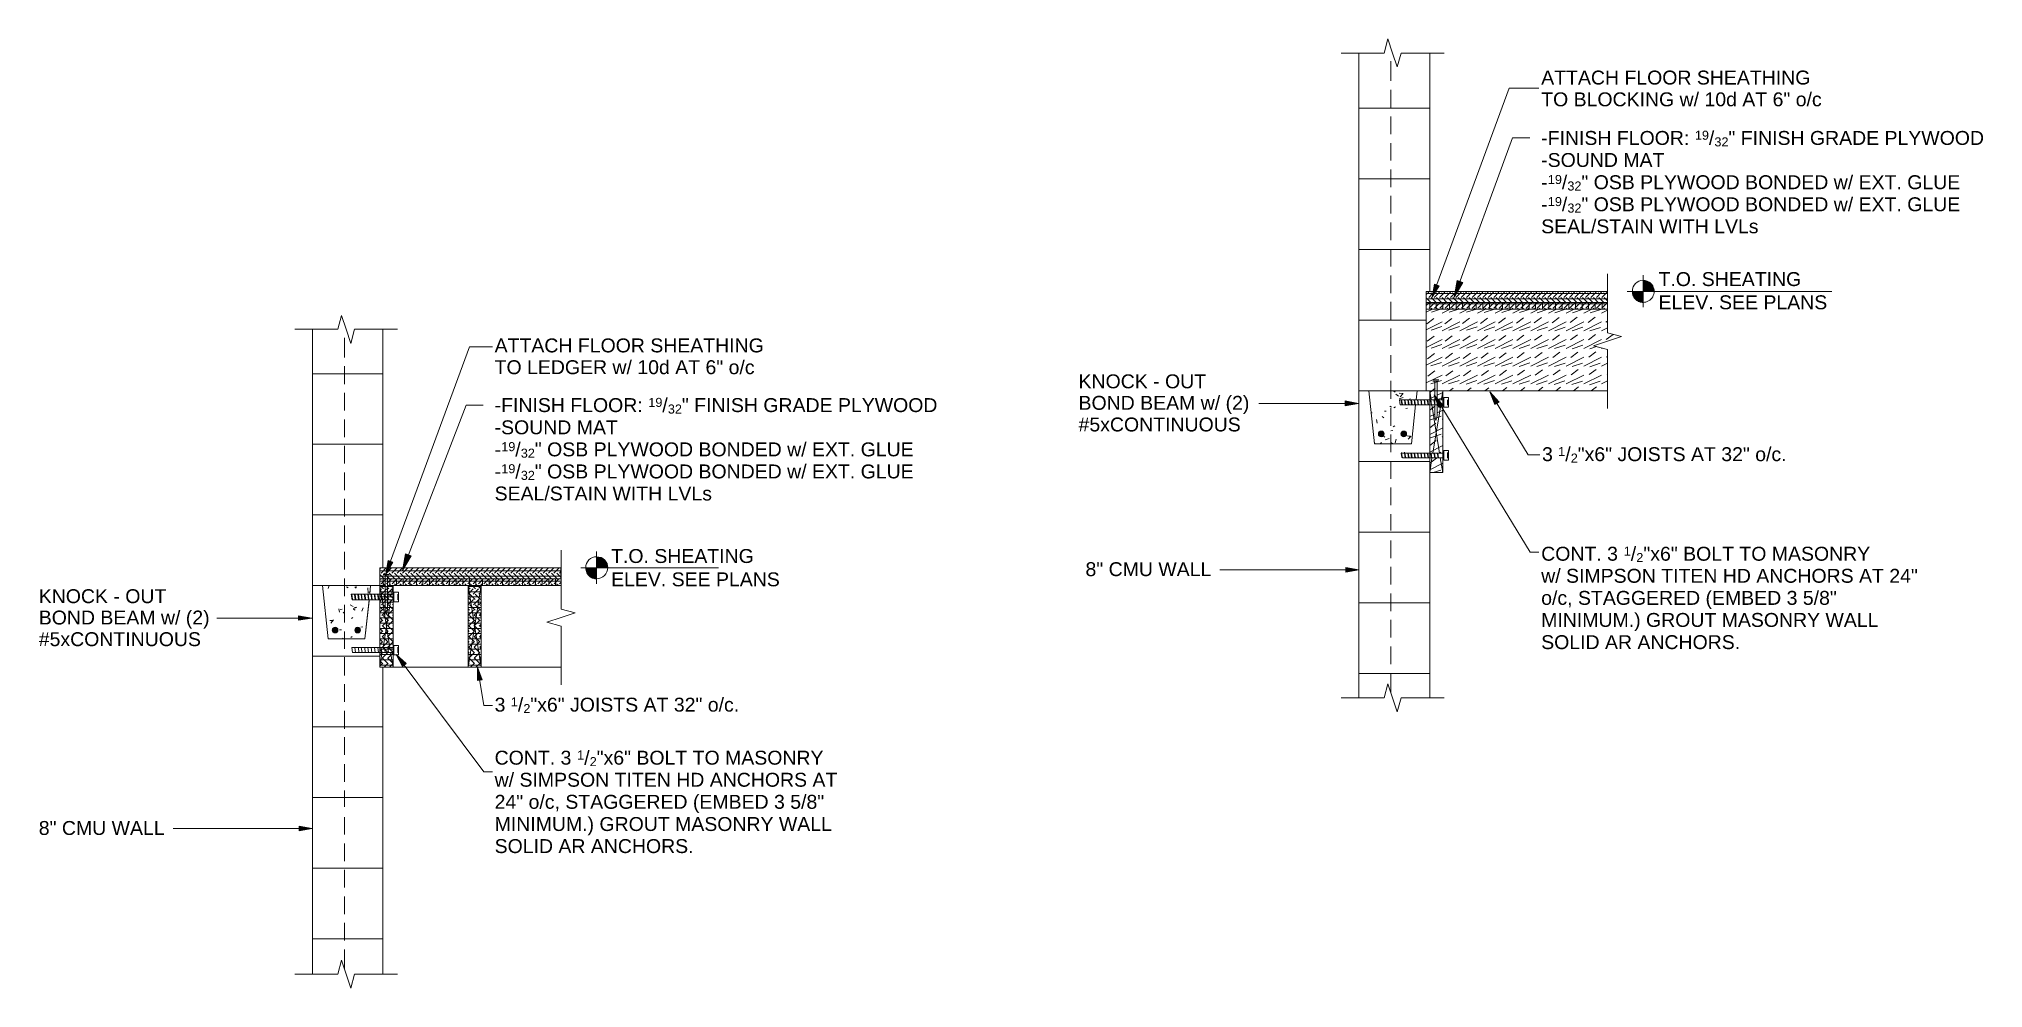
# Model space of a CAD drawing. Header units: inches. Extents: x -4036 to -1914, y 2 to 12338.
# Drawn here: x -1935.95 to -1922.21, y 1.64 to 8.35 of the extents above; entities that cross this region are included whole.
import ezdxf

# ---------------------------------------------------------------- set-up
doc = ezdxf.new("R2010")
doc.units = ezdxf.units.IN
doc.header["$MEASUREMENT"] = 0
for name, color, linetype, lineweight in [('A-DETL', 90, 'Continuous', 9), ('A-DETL-GENF', 92, 'Continuous', 9), ('A-DETL-THIN', 151, 'Continuous', 9), ('G-ANNO-TEXT', 231, 'Continuous', 9)]:
    doc.layers.add(name, color=color, linetype=linetype, lineweight=lineweight)
doc.styles.add('Arial_4', font='arial.ttf', dxfattribs={"height": 0.098425})
doc.styles.add('Arial_5', font='arial.ttf', dxfattribs={"height": 0.063966})
pattern_1 = [(0, (-1963.308026, 0), (0, 0.037), []), (315, (-1963.308026, 0), (0.038183766, 0), [0.053, -0.053]), (45, (-1963.308026, 0), (0.038183766, 0), [0.053, -0.053])]
pattern_2 = [(216.87, (-1961.048812, 0.125), (0.374999553, 0.25000067), [0.062, -0.562]), (206.565, (-1960.97381, 0.087), (-0.12521992, -0.125219695), [0.14, -0.14]), (198.435, (-1960.97381, 0.025), (-0.25013605, -0.125542647), [0.079, -0.316])]
pattern_3 = [(0, (-1961.098812, 0), (0, 0.037), []), (315, (-1961.098812, 0), (0.038183766, 0), [0.053, -0.053]), (45, (-1961.098812, 0), (0.038183766, 0), [0.053, -0.053])]

msp = doc.modelspace()

# ---------------------------------------------------------------- texts
at = {"layer": 'G-ANNO-TEXT', "color": 7, "attachment_point": 1}
for s, insert, char_height, width, style in [('ATTACH FLOOR SHEATHING', (-1925.337, 8.125), 0.09843, 2.30722, 'Arial_4'), ('TO BLOCKING w/ 10d AT 6" o/c', (-1925.337, 7.971), 0.09843, 2.40506, 'Arial_4'), ('-FINISH FLOOR: ', (-1925.337, 7.698), 0.09843, 1.31616, 'Arial_4'), ('19', (-1924.251, 7.7), 0.064, 0.11994, 'Arial_5'), ('/', (-1924.152, 7.698), 0.0984, 0.04734, 'Arial_4'), ('" FINISH GRADE PLYWOOD', (-1924.014, 7.698), 0.09843, 2.19359, 'Arial_4'), ('32', (-1924.113, 7.653), 0.064, 0.11994, 'Arial_5'), ('-SOUND MAT', (-1925.337, 7.542), 0.0984, 1.05419, 'Arial_4'), ('-', (-1925.337, 7.385), 0.0984, 0.05681, 'Arial_4'), ('19', (-1925.29, 7.387), 0.064, 0.11994, 'Arial_5'), ('/', (-1925.191, 7.385), 0.0984, 0.04734, 'Arial_4'), ('32', (-1925.152, 7.341), 0.064, 0.11994, 'Arial_5'), ('" OSB PLYWOOD BONDED w/ EXT. GLUE', (-1925.053, 7.385), 0.09843, 3.24778, 'Arial_4'), ('-', (-1925.337, 7.229), 0.0984, 0.05681, 'Arial_4'), ('19', (-1925.29, 7.231), 0.064, 0.11994, 'Arial_5'), ('/', (-1925.191, 7.229), 0.0984, 0.04734, 'Arial_4'), ('32', (-1925.152, 7.185), 0.064, 0.11994, 'Arial_5'), ('" OSB PLYWOOD BONDED w/ EXT. GLUE ', (-1925.053, 7.229), 0.09843, 3.29512, 'Arial_4'), ('SEAL/STAIN WITH LVLs', (-1925.337, 7.073), 0.09843, 1.87166, 'Arial_4'), ('T.O. SHEATING', (-1924.508, 6.7), 0.09843, 1.22778, 'Arial_4'), ('ELEV. SEE PLANS', (-1924.508, 6.536), 0.09843, 1.43925, 'Arial_4'), ('ATTACH FLOOR SHEATHING', (-1932.732, 6.231), 0.09843, 2.30722, 'Arial_4'), ('TO LEDGER w/ 10d AT 6" o/c', (-1932.732, 6.077), 0.09843, 2.22831, 'Arial_4'), ('KNOCK - OUT', (-1928.606, 5.977), 0.09843, 1.09522, 'Arial_4'), ('-FINISH FLOOR: ', (-1932.732, 5.809), 0.09843, 1.31616, 'Arial_4'), ('19', (-1931.646, 5.811), 0.064, 0.11994, 'Arial_5'), ('/', (-1931.547, 5.809), 0.0984, 0.04734, 'Arial_4'), ('" FINISH GRADE PLYWOOD', (-1931.409, 5.809), 0.09843, 2.19359, 'Arial_4'), ('BOND BEAM w/ (2)', (-1928.606, 5.825), 0.09843, 1.45819, 'Arial_4'), ('-SOUND MAT', (-1932.732, 5.652), 0.0984, 1.05419, 'Arial_4'), ('32', (-1931.508, 5.764), 0.064, 0.11994, 'Arial_5'), ('#5xCONTINUOUS', (-1928.606, 5.672), 0.09843, 1.38559, 'Arial_4'), ('19', (-1932.685, 5.498), 0.064, 0.11994, 'Arial_5'), ('/', (-1932.586, 5.496), 0.0984, 0.04734, 'Arial_4'), ('" OSB PLYWOOD BONDED w/ EXT. GLUE', (-1932.448, 5.496), 0.09843, 3.24778, 'Arial_4'), ('-', (-1932.732, 5.496), 0.0984, 0.05681, 'Arial_4'), ('32', (-1932.547, 5.452), 0.064, 0.11994, 'Arial_5'), ('3 ', (-1925.331, 5.462), 0.0984, 0.13887, 'Arial_4'), ('1', (-1925.217, 5.464), 0.064, 0.05997, 'Arial_5'), ('/', (-1925.167, 5.462), 0.0984, 0.04734, 'Arial_4'), ('2', (-1925.128, 5.417), 0.064, 0.05997, 'Arial_5'), ('"x6" JOISTS AT 32" o/c.', (-1925.079, 5.462), 0.09843, 1.79906, 'Arial_4'), ('-', (-1932.732, 5.34), 0.0984, 0.05681, 'Arial_4'), ('19', (-1932.685, 5.342), 0.064, 0.11994, 'Arial_5'), ('/', (-1932.586, 5.34), 0.0984, 0.04734, 'Arial_4'), ('32', (-1932.547, 5.295), 0.064, 0.11994, 'Arial_5'), ('" OSB PLYWOOD BONDED w/ EXT. GLUE ', (-1932.448, 5.34), 0.09843, 3.29512, 'Arial_4'), ('SEAL/STAIN WITH LVLs', (-1932.732, 5.184), 0.09843, 1.87166, 'Arial_4'), ('T.O. SHEATING', (-1931.909, 4.742), 0.09843, 1.22778, 'Arial_4'), ('CONT. 3 ', (-1925.337, 4.758), 0.0984, 0.707, 'Arial_4'), ('1', (-1924.753, 4.76), 0.064, 0.05997, 'Arial_5'), ('/', (-1924.704, 4.758), 0.0984, 0.04734, 'Arial_4'), ('2', (-1924.665, 4.714), 0.064, 0.05997, 'Arial_5'), ('"x6" BOLT TO MASONRY', (-1924.615, 4.758), 0.09843, 1.94109, 'Arial_4'), ('ELEV. SEE PLANS', (-1931.909, 4.577), 0.09843, 1.43925, 'Arial_4'), ('8" CMU WALL', (-1928.557, 4.649), 0.09843, 1.07944, 'Arial_4'), ('w/ SIMPSON TITEN HD ANCHORS AT 24" ', (-1925.337, 4.602), 0.09843, 3.27303, 'Arial_4'), ('KNOCK - OUT', (-1935.953, 4.458), 0.09843, 1.09522, 'Arial_4'), ('o/c, STAGGERED (EMBED 3 5/8" ', (-1925.337, 4.446), 0.09843, 2.57866, 'Arial_4'), ('BOND BEAM w/ (2)', (-1935.953, 4.307), 0.09843, 1.45819, 'Arial_4'), ('MINIMUM.) GROUT MASONRY WALL ', (-1925.337, 4.29), 0.09843, 2.93216, 'Arial_4'), ('#5xCONTINUOUS', (-1935.953, 4.154), 0.09843, 1.38559, 'Arial_4'), ('SOLID AR ANCHORS.', (-1925.337, 4.133), 0.09843, 1.70122, 'Arial_4'), ('3 ', (-1932.732, 3.691), 0.0984, 0.13887, 'Arial_4'), ('1', (-1932.618, 3.693), 0.064, 0.05997, 'Arial_5'), ('/', (-1932.568, 3.691), 0.0984, 0.04734, 'Arial_4'), ('2', (-1932.529, 3.646), 0.064, 0.05997, 'Arial_5'), ('"x6" JOISTS AT 32" o/c.', (-1932.48, 3.691), 0.09843, 1.79906, 'Arial_4'), ('CONT. 3 ', (-1932.732, 3.316), 0.0984, 0.707, 'Arial_4'), ('1', (-1932.149, 3.318), 0.064, 0.05997, 'Arial_5'), ('/', (-1932.099, 3.316), 0.0984, 0.04734, 'Arial_4'), ('"x6" BOLT TO MASONRY', (-1932.011, 3.316), 0.09843, 1.94109, 'Arial_4'), ('w/ SIMPSON TITEN HD ANCHORS AT ', (-1932.732, 3.16), 0.09843, 2.98266, 'Arial_4'), ('2', (-1932.06, 3.271), 0.064, 0.05997, 'Arial_5'), ('24" o/c, STAGGERED (EMBED 3 5/8" ', (-1932.732, 3.004), 0.09843, 2.86903, 'Arial_4'), ('8" CMU WALL', (-1935.953, 2.819), 0.09843, 1.07944, 'Arial_4'), ('MINIMUM.) GROUT MASONRY WALL ', (-1932.732, 2.847), 0.09843, 2.93216, 'Arial_4'), ('SOLID AR ANCHORS.', (-1932.732, 2.691), 0.09843, 1.70122, 'Arial_4')]:
    msp.add_mtext(s, dxfattribs=dict(at, insert=insert, char_height=char_height, width=width, style=style))

# ---------------------------------------------------------------- hatches: boundary and pattern name
at = {"layer": 'A-DETL-GENF', "lineweight": 18}
for points in [[(-1926.107, 6.523), (-1926.058, 6.604), (-1926.09, 6.616)], [(-1924.617, 6.564), (-1924.538, 6.564), (-1924.54, 6.582), (-1924.547, 6.599), (-1924.556, 6.613), (-1924.568, 6.626), (-1924.583, 6.635), (-1924.599, 6.641), (-1924.617, 6.642)], [(-1924.617, 6.486), (-1924.617, 6.564), (-1924.693, 6.564), (-1924.691, 6.546), (-1924.686, 6.53), (-1924.677, 6.515), (-1924.665, 6.503), (-1924.651, 6.494), (-1924.635, 6.488)], [(-1926.723, 5.755), (-1926.628, 5.772), (-1926.723, 5.789)], [(-1926.06, 5.743), (-1926.031, 5.76), (-1926.094, 5.832)], [(-1925.664, 5.764), (-1925.635, 5.781), (-1925.699, 5.853)], [(-1926.467, 5.536), (-1926.462, 5.537), (-1926.457, 5.539), (-1926.453, 5.542), (-1926.45, 5.546), (-1926.448, 5.551), (-1926.447, 5.556), (-1926.448, 5.561), (-1926.45, 5.566), (-1926.453, 5.57), (-1926.457, 5.573), (-1926.462, 5.575), (-1926.467, 5.576), (-1926.472, 5.575), (-1926.477, 5.573), (-1926.481, 5.57), (-1926.484, 5.566), (-1926.486, 5.561), (-1926.487, 5.556), (-1926.486, 5.551), (-1926.484, 5.546), (-1926.481, 5.542), (-1926.477, 5.539), (-1926.472, 5.537)], [(-1926.308, 5.536), (-1926.303, 5.537), (-1926.298, 5.539), (-1926.294, 5.542), (-1926.291, 5.546), (-1926.289, 5.551), (-1926.288, 5.556), (-1926.289, 5.561), (-1926.291, 5.566), (-1926.294, 5.57), (-1926.298, 5.573), (-1926.303, 5.575), (-1926.308, 5.576), (-1926.313, 5.575), (-1926.318, 5.573), (-1926.322, 5.57), (-1926.326, 5.566), (-1926.328, 5.561), (-1926.328, 5.556), (-1926.328, 5.551), (-1926.326, 5.546), (-1926.322, 5.542), (-1926.318, 5.539), (-1926.313, 5.537)], [(-1932.011, 4.609), (-1931.932, 4.609), (-1931.934, 4.626), (-1931.941, 4.644), (-1931.949, 4.658), (-1931.962, 4.67), (-1931.977, 4.679), (-1931.993, 4.685), (-1932.011, 4.687)], [(-1933.5, 4.567), (-1933.452, 4.649), (-1933.484, 4.661)], [(-1932.011, 4.531), (-1932.011, 4.609), (-1932.087, 4.609), (-1932.085, 4.591), (-1932.079, 4.574), (-1932.071, 4.56), (-1932.059, 4.548), (-1932.045, 4.539), (-1932.028, 4.533)], [(-1926.718, 4.579), (-1926.625, 4.596), (-1926.718, 4.612)], [(-1934.117, 4.239), (-1934.024, 4.254), (-1934.117, 4.271)], [(-1933.859, 4.149), (-1933.853, 4.15), (-1933.849, 4.152), (-1933.844, 4.155), (-1933.841, 4.159), (-1933.839, 4.164), (-1933.839, 4.169), (-1933.839, 4.174), (-1933.841, 4.179), (-1933.844, 4.183), (-1933.849, 4.186), (-1933.853, 4.188), (-1933.859, 4.189), (-1933.864, 4.188), (-1933.869, 4.186), (-1933.873, 4.183), (-1933.876, 4.179), (-1933.878, 4.174), (-1933.879, 4.169), (-1933.878, 4.164), (-1933.876, 4.159), (-1933.873, 4.155), (-1933.869, 4.152), (-1933.864, 4.15)], [(-1933.7, 4.149), (-1933.695, 4.15), (-1933.69, 4.152), (-1933.686, 4.155), (-1933.683, 4.159), (-1933.681, 4.164), (-1933.68, 4.169), (-1933.681, 4.174), (-1933.683, 4.179), (-1933.686, 4.183), (-1933.69, 4.186), (-1933.695, 4.188), (-1933.7, 4.189), (-1933.705, 4.188), (-1933.71, 4.186), (-1933.714, 4.183), (-1933.717, 4.179), (-1933.719, 4.174), (-1933.72, 4.169), (-1933.719, 4.164), (-1933.717, 4.159), (-1933.714, 4.155), (-1933.71, 4.152), (-1933.705, 4.15)], [(-1933.384, 3.912), (-1933.357, 3.932), (-1933.427, 3.997)], [(-1932.854, 3.812), (-1932.82, 3.817), (-1932.852, 3.906), (-1932.852, 3.906)], [(-1934.114, 2.749), (-1934.021, 2.766), (-1934.114, 2.782)]]:
    msp.add_hatch(color=250, dxfattribs=at).paths.add_polyline_path(points, flags=0)
h = msp.add_hatch(dxfattribs=at)
h.set_pattern_fill('FP_3', color=8, style=0, pattern_type=2)
h.set_pattern_definition(pattern_3)
h.paths.add_polyline_path([(-1925.18, 6.486), (-1924.869, 6.486), (-1924.869, 6.564), (-1926.082, 6.564), (-1926.107, 6.523), (-1926.099, 6.564), (-1926.149, 6.564), (-1926.149, 6.486), (-1926.058, 6.486)], flags=0)
h = msp.add_hatch(dxfattribs=at)
h.set_pattern_fill('FP_3', color=8, style=0, pattern_type=2)
h.set_pattern_definition(pattern_3)
h.paths.add_polyline_path([(-1924.869, 6.439), (-1924.869, 6.486), (-1926.149, 6.486), (-1926.149, 6.439), (-1924.968, 6.439)], flags=0)
h = msp.add_hatch(dxfattribs=at)
h.set_pattern_fill('FP_2', color=8, style=0, pattern_type=2)
h.set_pattern_definition(pattern_2)
h.paths.add_polyline_path([(-1924.869, 5.861), (-1924.869, 6.153), (-1924.968, 6.179), (-1924.869, 6.213), (-1924.77, 6.244), (-1924.869, 6.271), (-1924.869, 6.439), (-1926.149, 6.439), (-1926.149, 5.861), (-1925.18, 5.861)], flags=0)
h = msp.add_hatch(dxfattribs=at)
h.set_pattern_fill('FP_1', color=8, style=0, pattern_type=2)
h.set_pattern_definition([(50, (-1961.09881, 0), (0.2868464, -0.0253005), [0.03, -0.33]), (355, (-1961.0988, 0), (-0.055977, 0.3010242), [0.024, -0.264]), (100.451, (-1961.0748, -0.002), (0.2318487, 0.2756287), [0.025, -0.28]), (46.184, (-1961.0988, 0.08), (0.427136, -0.0661414), [0.045, -0.495]), (96.636, (-1961.0628, 0.074), (0.37346, 0.389769), [0.038, -0.421]), (351.184, (-1961.0988, 0.08), (0.374079, 0.389267), [0.036, -0.396]), (21, (-1961.05881, 0.06), (0.2386156, -0.1611943), [0.03, -0.33]), (326, (-1961.0588, 0.06), (0.0969808, 0.29042), [0.024, -0.264]), (71.451, (-1961.0388, 0.047), (0.336407, 0.1286678), [0.025, -0.28]), (37.5, (-1961.09881, 0), (0.0047326, 0.13346012), [0.013, -0.248, 0.013, -0.255, -0.265]), (37.5, (-1961.09881, 0), (0.0047326, 0.13346012), [-0.529, 0.013, -0.252]), (7.5, (-1961.09881, 0), (0.10526536, 0.1580924), [0.013, -0.14, 0.013, -0.242, -0.101]), (7.5, (-1961.09881, 0), (0.10526536, 0.1580924), [-0.408, 0.013, -0.088]), (327.5, (-1961.18781, 0), (0.21351848, -0.00915754), [0.013, -0.087, 0.013, -0.299, -0.414]), (327.5, (-1961.18781, 0), (0.21351848, -0.00915754), [-0.412, 0.013, -0.401]), (317.5, (-1961.22781, 0), (0.2332406, 0.0399103), [0.013, -0.117, 0.013, -0.194, -0.294]), (317.5, (-1961.22781, 0), (0.2332406, 0.0399103), [-0.337, 0.013, -0.281])])
h.paths.add_polyline_path([(-1926.322, 5.486), (-1926.253, 5.486), (-1926.224, 5.761), (-1926.334, 5.761), (-1926.339, 5.796), (-1926.22, 5.796), (-1926.214, 5.861), (-1926.555, 5.861), (-1926.515, 5.486), (-1926.328, 5.486)], flags=0)
h.paths.add_polyline_path([(-1926.467, 5.536), (-1926.472, 5.537), (-1926.477, 5.539), (-1926.481, 5.542), (-1926.484, 5.546), (-1926.486, 5.551), (-1926.487, 5.556), (-1926.486, 5.561), (-1926.484, 5.566), (-1926.481, 5.57), (-1926.477, 5.573), (-1926.472, 5.575), (-1926.467, 5.576), (-1926.462, 5.575), (-1926.457, 5.573), (-1926.453, 5.57), (-1926.45, 5.566), (-1926.448, 5.561), (-1926.447, 5.556), (-1926.448, 5.551), (-1926.45, 5.546), (-1926.453, 5.542), (-1926.457, 5.539), (-1926.462, 5.537)], flags=0)
h.paths.add_polyline_path([(-1926.308, 5.536), (-1926.313, 5.537), (-1926.318, 5.539), (-1926.322, 5.542), (-1926.326, 5.546), (-1926.328, 5.551), (-1926.328, 5.558), (-1926.328, 5.561), (-1926.326, 5.566), (-1926.322, 5.57), (-1926.318, 5.573), (-1926.313, 5.575), (-1926.308, 5.576), (-1926.303, 5.575), (-1926.298, 5.573), (-1926.294, 5.57), (-1926.291, 5.566), (-1926.289, 5.561), (-1926.288, 5.556), (-1926.289, 5.551), (-1926.291, 5.546), (-1926.294, 5.542), (-1926.298, 5.539), (-1926.303, 5.537)], flags=0)
h = msp.add_hatch(dxfattribs=at)
h.set_pattern_fill('FP_2', color=8, style=0, pattern_type=2)
h.set_pattern_definition(pattern_2)
h.paths.add_polyline_path([(-1926.056, 5.283), (-1926.031, 5.283), (-1926.031, 5.386), (-1926.125, 5.386), (-1926.125, 5.283)], flags=0)
h.paths.add_polyline_path([(-1926.056, 5.421), (-1926.031, 5.421), (-1926.031, 5.76), (-1926.06, 5.743), (-1926.066, 5.761), (-1926.073, 5.761), (-1926.073, 5.684), (-1926.081, 5.651), (-1926.088, 5.684), (-1926.088, 5.761), (-1926.125, 5.761), (-1926.125, 5.421)], flags=0)
h.paths.add_polyline_path([(-1926.031, 5.796), (-1926.031, 5.861), (-1926.073, 5.861), (-1926.073, 5.808), (-1926.063, 5.796), (-1926.056, 5.796)], flags=0)
h.paths.add_polyline_path([(-1926.125, 5.796), (-1926.088, 5.796), (-1926.088, 5.816), (-1926.094, 5.832), (-1926.088, 5.825), (-1926.088, 5.861), (-1926.125, 5.861)], flags=0)
h = msp.add_hatch(dxfattribs=at)
h.set_pattern_fill('FP_3', color=8, style=0, pattern_type=2)
h.set_pattern_definition(pattern_1)
h.paths.add_polyline_path([(-1932.71, 4.531), (-1932.264, 4.531), (-1932.264, 4.609), (-1933.476, 4.609), (-1933.5, 4.567), (-1933.493, 4.609), (-1933.544, 4.609), (-1933.544, 4.531), (-1932.826, 4.531)], flags=0)
h = msp.add_hatch(dxfattribs=at)
h.set_pattern_fill('FP_1', color=8, style=0, pattern_type=2)
h.set_pattern_definition([(50, (-1963.30803, 0), (0.2868464, -0.0253005), [0.03, -0.33]), (355, (-1963.30803, 0), (-0.055977, 0.3010242), [0.024, -0.264]), (100.451, (-1963.28403, -0.002), (0.2318487, 0.2756287), [0.025, -0.28]), (46.184, (-1963.30803, 0.08), (0.427136, -0.0661414), [0.045, -0.495]), (96.636, (-1963.27203, 0.074), (0.37346, 0.389769), [0.038, -0.421]), (351.184, (-1963.30803, 0.08), (0.374079, 0.389267), [0.036, -0.396]), (21, (-1963.26803, 0.06), (0.2386156, -0.1611943), [0.03, -0.33]), (326, (-1963.26803, 0.06), (0.0969808, 0.29042), [0.024, -0.264]), (71.451, (-1963.24803, 0.047), (0.336407, 0.1286678), [0.025, -0.28]), (37.5, (-1963.30803, 0), (0.0047326, 0.1334601), [0.013, -0.248, 0.013, -0.255, -0.265]), (37.5, (-1963.30803, 0), (0.0047326, 0.1334601), [-0.529, 0.013, -0.252]), (7.5, (-1963.30803, 0), (0.10526536, 0.1580924), [0.013, -0.14, 0.013, -0.242, -0.101]), (7.5, (-1963.30803, 0), (0.10526536, 0.1580924), [-0.408, 0.013, -0.088]), (327.5, (-1963.39703, 0), (0.21351848, -0.00915754), [0.013, -0.087, 0.013, -0.299, -0.414]), (327.5, (-1963.39703, 0), (0.21351848, -0.00915754), [-0.412, 0.013, -0.401]), (317.5, (-1963.43703, 0), (0.2332406, 0.0399103), [0.013, -0.117, 0.013, -0.194, -0.294]), (317.5, (-1963.43703, 0), (0.2332406, 0.0399103), [-0.337, 0.013, -0.281])])
h.paths.add_polyline_path([(-1933.879, 4.108), (-1933.648, 4.108), (-1933.618, 4.384), (-1933.739, 4.384), (-1933.745, 4.422), (-1933.614, 4.422), (-1933.608, 4.484), (-1933.949, 4.484), (-1933.909, 4.108)], flags=0)
h.paths.add_polyline_path([(-1933.859, 4.149), (-1933.864, 4.15), (-1933.869, 4.152), (-1933.873, 4.155), (-1933.877, 4.16), (-1933.878, 4.164), (-1933.879, 4.169), (-1933.878, 4.174), (-1933.876, 4.179), (-1933.873, 4.183), (-1933.869, 4.186), (-1933.864, 4.188), (-1933.859, 4.189), (-1933.853, 4.188), (-1933.849, 4.186), (-1933.844, 4.183), (-1933.841, 4.179), (-1933.839, 4.174), (-1933.839, 4.169), (-1933.839, 4.164), (-1933.841, 4.159), (-1933.844, 4.155), (-1933.849, 4.152), (-1933.853, 4.15)], flags=0)
h.paths.add_polyline_path([(-1933.7, 4.149), (-1933.705, 4.15), (-1933.71, 4.152), (-1933.714, 4.155), (-1933.717, 4.159), (-1933.719, 4.164), (-1933.72, 4.171), (-1933.719, 4.174), (-1933.717, 4.179), (-1933.714, 4.183), (-1933.71, 4.186), (-1933.705, 4.188), (-1933.7, 4.189), (-1933.695, 4.188), (-1933.69, 4.186), (-1933.686, 4.183), (-1933.683, 4.179), (-1933.681, 4.174), (-1933.68, 4.169), (-1933.681, 4.164), (-1933.683, 4.159), (-1933.686, 4.155), (-1933.69, 4.152), (-1933.695, 4.15)], flags=0)
h = msp.add_hatch(dxfattribs=at)
h.set_pattern_fill('FP_3', color=8, style=0, pattern_type=2)
h.set_pattern_definition(pattern_1)
h.paths.add_polyline_path([(-1933.449, 3.906), (-1933.449, 4.484), (-1932.919, 4.484), (-1932.919, 3.906), (-1932.826, 3.906), (-1932.826, 4.484), (-1932.262, 4.484), (-1932.262, 4.531), (-1933.544, 4.531), (-1933.544, 3.906)], flags=0)
at = {"layer": 'G-ANNO-TEXT'}
for points in [[(-1925.951, 6.523), (-1925.891, 6.627), (-1925.93, 6.641)], [(-1933.384, 4.59), (-1933.322, 4.693), (-1933.361, 4.708)]]:
    msp.add_hatch(color=50, dxfattribs=at).paths.add_polyline_path(points, flags=0)

# ---------------------------------------------------------------- linework, layer by layer
at = {"layer": 'A-DETL', "lineweight": 18}
for p, q in [((-1926.75, 8.249), (-1926.625, 8.249)), ((-1926.625, 8.249), (-1926.625, 7.859)), ((-1926.625, 8.249), (-1926.447, 8.249)), ((-1926.447, 8.249), (-1926.42, 8.349)), ((-1926.42, 8.349), (-1926.387, 8.249)), ((-1926.387, 8.249), (-1926.355, 8.151)), ((-1926.355, 8.151), (-1926.327, 8.249)), ((-1926.327, 8.249), (-1926.149, 8.249)), ((-1926.149, 8.249), (-1926.023, 8.249)), ((-1926.125, 7.859), (-1926.125, 8.249)), ((-1926.399, 8.191), (-1926.399, 8.052)), ((-1926.399, 7.988), (-1926.399, 7.859)), ((-1926.107, 6.523), (-1925.564, 8)), ((-1925.564, 8), (-1925.354, 8)), ((-1926.625, 7.859), (-1926.625, 7.359)), ((-1926.625, 7.859), (-1926.125, 7.859)), ((-1926.125, 7.359), (-1926.125, 7.859)), ((-1926.399, 7.801), (-1926.399, 7.676)), ((-1926.399, 7.613), (-1926.399, 7.489)), ((-1926.399, 7.426), (-1926.399, 7.301)), ((-1926.625, 7.359), (-1926.625, 6.859)), ((-1926.625, 7.359), (-1926.125, 7.359)), ((-1926.125, 6.859), (-1926.125, 7.359)), ((-1926.399, 7.239), (-1926.399, 7.114)), ((-1926.399, 7.051), (-1926.399, 6.926)), ((-1926.625, 6.859), (-1926.625, 6.361)), ((-1926.625, 6.859), (-1926.125, 6.859)), ((-1926.399, 6.859), (-1926.399, 6.739)), ((-1926.125, 6.564), (-1926.125, 6.859)), ((-1926.399, 6.676), (-1926.399, 6.551)), ((-1926.09, 6.616), (-1926.107, 6.523)), ((-1926.107, 6.523), (-1926.058, 6.604)), ((-1926.058, 6.604), (-1926.09, 6.616)), ((-1924.869, 6.564), (-1924.869, 6.688)), ((-1924.617, 6.678), (-1924.617, 6.453)), ((-1924.617, 6.641), (-1924.617, 6.564)), ((-1926.399, 6.489), (-1926.399, 6.361)), ((-1926.149, 6.486), (-1926.149, 6.564)), ((-1926.149, 6.564), (-1924.869, 6.564)), ((-1926.149, 6.486), (-1926.112, 6.486)), ((-1926.112, 6.486), (-1926.149, 6.486)), ((-1926.125, 6.439), (-1926.125, 6.486)), ((-1924.869, 6.486), (-1926.097, 6.486)), ((-1926.097, 6.486), (-1924.869, 6.486)), ((-1926.078, 6.439), (-1926.078, 6.486)), ((-1926.032, 6.439), (-1926.032, 6.486)), ((-1925.985, 6.439), (-1925.985, 6.486)), ((-1925.938, 6.439), (-1925.938, 6.486)), ((-1925.892, 6.439), (-1925.892, 6.486)), ((-1925.845, 6.439), (-1925.845, 6.486)), ((-1925.797, 6.439), (-1925.797, 6.486)), ((-1925.75, 6.439), (-1925.75, 6.486)), ((-1925.703, 6.439), (-1925.703, 6.486)), ((-1925.657, 6.439), (-1925.657, 6.486)), ((-1925.61, 6.439), (-1925.61, 6.486)), ((-1925.563, 6.439), (-1925.563, 6.486)), ((-1925.517, 6.439), (-1925.517, 6.486)), ((-1925.47, 6.439), (-1925.47, 6.486)), ((-1925.423, 6.439), (-1925.423, 6.486)), ((-1925.377, 6.439), (-1925.377, 6.486)), ((-1925.328, 6.439), (-1925.328, 6.486)), ((-1925.282, 6.439), (-1925.282, 6.486)), ((-1925.235, 6.439), (-1925.235, 6.486)), ((-1925.188, 6.439), (-1925.188, 6.486)), ((-1925.142, 6.439), (-1925.142, 6.486)), ((-1925.095, 6.439), (-1925.095, 6.486)), ((-1925.048, 6.439), (-1925.048, 6.486)), ((-1925.002, 6.439), (-1925.002, 6.486)), ((-1924.955, 6.439), (-1924.955, 6.486)), ((-1924.907, 6.439), (-1924.907, 6.486)), ((-1924.869, 6.564), (-1924.869, 6.271)), ((-1924.395, 6.564), (-1924.73, 6.564)), ((-1924.617, 6.564), (-1924.693, 6.564)), ((-1924.617, 6.486), (-1924.617, 6.564)), ((-1924.617, 6.564), (-1924.538, 6.564)), ((-1923.283, 6.564), (-1924.395, 6.564)), ((-1933.841, 6.296), (-1933.814, 6.394)), ((-1933.814, 6.394), (-1933.78, 6.296)), ((-1926.625, 6.361), (-1926.625, 5.861)), ((-1926.625, 6.361), (-1926.625, 5.861)), ((-1926.625, 6.361), (-1926.149, 6.361)), ((-1926.112, 6.439), (-1926.149, 6.439)), ((-1926.149, 6.439), (-1926.149, 5.861)), ((-1926.149, 6.439), (-1926.112, 6.439)), ((-1926.149, 5.999), (-1926.149, 6.339)), ((-1926.055, 6.439), (-1926.097, 6.439)), ((-1926.097, 6.439), (-1924.869, 6.439)), ((-1925.962, 6.439), (-1926.055, 6.439)), ((-1934.144, 6.296), (-1934.019, 6.296)), ((-1934.019, 6.296), (-1934.019, 5.982)), ((-1934.019, 6.296), (-1933.841, 6.296)), ((-1933.792, 6.236), (-1933.792, 6.097)), ((-1933.78, 6.296), (-1933.749, 6.196)), ((-1933.749, 6.196), (-1933.722, 6.296)), ((-1933.722, 6.296), (-1933.544, 6.296)), ((-1933.544, 6.296), (-1933.419, 6.296)), ((-1933.521, 5.982), (-1933.521, 6.296)), ((-1926.399, 6.301), (-1926.399, 6.178)), ((-1924.869, 6.213), (-1924.968, 6.179)), ((-1924.869, 6.271), (-1924.77, 6.244)), ((-1924.77, 6.244), (-1924.869, 6.213)), ((-1933.5, 4.567), (-1932.91, 6.171)), ((-1932.91, 6.171), (-1932.747, 6.171)), ((-1926.399, 6.114), (-1926.399, 5.989)), ((-1924.968, 6.179), (-1924.869, 6.153)), ((-1924.869, 6.153), (-1924.869, 5.861)), ((-1934.019, 5.982), (-1934.019, 5.484)), ((-1933.521, 5.982), (-1934.019, 5.982)), ((-1934.019, 5.982), (-1933.521, 5.982)), ((-1933.792, 6.034), (-1933.792, 5.909)), ((-1933.521, 5.484), (-1933.521, 5.982)), ((-1926.399, 5.932), (-1926.399, 5.803)), ((-1926.06, 5.938), (-1926.102, 5.938)), ((-1926.06, 5.928), (-1926.102, 5.928)), ((-1926.088, 5.928), (-1926.088, 5.684)), ((-1926.073, 5.684), (-1926.073, 5.928)), ((-1933.792, 5.846), (-1933.792, 5.721)), ((-1926.628, 5.772), (-1927.333, 5.772)), ((-1926.723, 5.755), (-1926.723, 5.789)), ((-1926.723, 5.789), (-1926.628, 5.772)), ((-1926.628, 5.772), (-1926.723, 5.755)), ((-1926.625, 5.861), (-1926.625, 5.361)), ((-1926.625, 5.861), (-1926.149, 5.861)), ((-1926.149, 5.861), (-1926.625, 5.861)), ((-1926.625, 5.861), (-1926.149, 5.861)), ((-1926.327, 5.796), (-1926.322, 5.764)), ((-1926.325, 5.796), (-1926.32, 5.761)), ((-1926.318, 5.764), (-1926.323, 5.796)), ((-1926.303, 5.796), (-1926.298, 5.761)), ((-1926.301, 5.796), (-1926.297, 5.761)), ((-1926.294, 5.761), (-1926.3, 5.796)), ((-1926.28, 5.796), (-1926.274, 5.761)), ((-1926.278, 5.796), (-1926.273, 5.761)), ((-1926.271, 5.761), (-1926.277, 5.796)), ((-1926.258, 5.796), (-1926.253, 5.761)), ((-1926.255, 5.796), (-1926.25, 5.761)), ((-1926.248, 5.761), (-1926.253, 5.796)), ((-1926.235, 5.796), (-1926.229, 5.761)), ((-1926.233, 5.796), (-1926.227, 5.761)), ((-1926.226, 5.761), (-1926.232, 5.796)), ((-1926.212, 5.796), (-1926.206, 5.761)), ((-1926.209, 5.796), (-1926.205, 5.761)), ((-1926.203, 5.761), (-1926.208, 5.796)), ((-1926.188, 5.796), (-1926.183, 5.761)), ((-1926.186, 5.796), (-1926.182, 5.761)), ((-1926.18, 5.761), (-1926.185, 5.796)), ((-1926.165, 5.796), (-1926.16, 5.761)), ((-1926.163, 5.796), (-1926.158, 5.761)), ((-1926.156, 5.761), (-1926.162, 5.796)), ((-1924.869, 5.861), (-1926.149, 5.861)), ((-1926.149, 5.861), (-1924.869, 5.861)), ((-1926.142, 5.796), (-1926.136, 5.761)), ((-1926.14, 5.796), (-1926.135, 5.761)), ((-1926.133, 5.761), (-1926.138, 5.796)), ((-1926.125, 5.361), (-1926.125, 5.861)), ((-1926.125, 5.796), (-1926.125, 5.861)), ((-1926.088, 5.861), (-1926.125, 5.861)), ((-1926.125, 5.861), (-1926.125, 5.796)), ((-1926.125, 5.861), (-1926.115, 5.796)), ((-1926.125, 5.861), (-1926.088, 5.861)), ((-1926.113, 5.761), (-1926.118, 5.796)), ((-1926.116, 5.796), (-1926.112, 5.761)), ((-1926.095, 5.796), (-1926.089, 5.761)), ((-1926.094, 5.832), (-1926.06, 5.743)), ((-1926.031, 5.76), (-1926.094, 5.832)), ((-1926.093, 5.796), (-1926.088, 5.761)), ((-1926.092, 5.83), (-1925.415, 4.719)), ((-1926.031, 5.861), (-1926.073, 5.861)), ((-1926.072, 5.796), (-1926.066, 5.761)), ((-1926.069, 5.796), (-1926.065, 5.761)), ((-1926.063, 5.761), (-1926.068, 5.796)), ((-1926.031, 5.861), (-1926.042, 5.796)), ((-1926.031, 5.861), (-1926.031, 5.813)), ((-1926.031, 5.803), (-1926.031, 5.861)), ((-1926.031, 5.746), (-1926.031, 5.813)), ((-1926.025, 5.813), (-1926.025, 5.746)), ((-1926, 5.759), (-1926, 5.796)), ((-1925.699, 5.853), (-1925.664, 5.764)), ((-1925.635, 5.781), (-1925.699, 5.853)), ((-1925.699, 5.853), (-1925.428, 5.408)), ((-1925.664, 5.764), (-1925.635, 5.781)), ((-1924.869, 5.861), (-1924.869, 5.736)), ((-1933.792, 5.659), (-1933.792, 5.534)), ((-1926.399, 5.739), (-1926.399, 5.614)), ((-1926.125, 5.421), (-1926.125, 5.761)), ((-1926.125, 5.761), (-1926.125, 5.421)), ((-1926.055, 5.421), (-1926.109, 5.761)), ((-1926.047, 5.761), (-1926.103, 5.421)), ((-1926.06, 5.743), (-1926.031, 5.76)), ((-1926.031, 5.428), (-1926.031, 5.761)), ((-1926.031, 5.746), (-1926.031, 5.438)), ((-1926.399, 5.553), (-1926.399, 5.428)), ((-1934.019, 5.484), (-1934.019, 4.984)), ((-1933.521, 5.484), (-1934.019, 5.484)), ((-1934.019, 5.484), (-1933.521, 5.484)), ((-1933.792, 5.471), (-1933.792, 5.347)), ((-1933.521, 4.984), (-1933.521, 5.484)), ((-1926.625, 5.361), (-1926.625, 4.861)), ((-1926.125, 5.361), (-1926.625, 5.361)), ((-1926.625, 5.361), (-1926.125, 5.361)), ((-1926.399, 5.361), (-1926.399, 5.239)), ((-1926.327, 5.421), (-1926.322, 5.389)), ((-1926.325, 5.424), (-1926.32, 5.386)), ((-1926.318, 5.386), (-1926.323, 5.421)), ((-1926.303, 5.421), (-1926.298, 5.386)), ((-1926.302, 5.427), (-1926.297, 5.386)), ((-1926.294, 5.386), (-1926.3, 5.421)), ((-1926.28, 5.421), (-1926.274, 5.386)), ((-1926.278, 5.421), (-1926.273, 5.386)), ((-1926.271, 5.386), (-1926.277, 5.421)), ((-1926.258, 5.421), (-1926.253, 5.386)), ((-1926.255, 5.421), (-1926.25, 5.386)), ((-1926.248, 5.386), (-1926.253, 5.421)), ((-1926.235, 5.421), (-1926.229, 5.386)), ((-1926.233, 5.421), (-1926.227, 5.386)), ((-1926.226, 5.386), (-1926.232, 5.421)), ((-1926.212, 5.421), (-1926.206, 5.386)), ((-1926.209, 5.421), (-1926.205, 5.386)), ((-1926.203, 5.386), (-1926.208, 5.421)), ((-1926.188, 5.421), (-1926.183, 5.386)), ((-1926.186, 5.421), (-1926.182, 5.386)), ((-1926.18, 5.386), (-1926.185, 5.421)), ((-1926.165, 5.421), (-1926.16, 5.386)), ((-1926.163, 5.421), (-1926.158, 5.386)), ((-1926.156, 5.386), (-1926.162, 5.421)), ((-1926.142, 5.421), (-1926.136, 5.386)), ((-1926.14, 5.421), (-1926.135, 5.386)), ((-1926.133, 5.386), (-1926.138, 5.421)), ((-1926.125, 5.386), (-1926.125, 5.283)), ((-1926.109, 5.384), (-1926.125, 5.283)), ((-1926.125, 4.861), (-1926.125, 5.361)), ((-1926.118, 5.421), (-1926.113, 5.386)), ((-1926.116, 5.421), (-1926.112, 5.386)), ((-1926.109, 5.384), (-1926.115, 5.421)), ((-1926.095, 5.421), (-1926.089, 5.386)), ((-1926.093, 5.421), (-1926.088, 5.386)), ((-1926.086, 5.386), (-1926.092, 5.421)), ((-1926.072, 5.421), (-1926.066, 5.386)), ((-1926.069, 5.421), (-1926.065, 5.386)), ((-1926.063, 5.386), (-1926.068, 5.421)), ((-1926.031, 5.283), (-1926.05, 5.386)), ((-1926.031, 5.371), (-1926.031, 5.438)), ((-1926.031, 5.283), (-1926.031, 5.386)), ((-1926.031, 5.371), (-1926.031, 5.283)), ((-1926.025, 5.438), (-1926.025, 5.371)), ((-1926, 5.384), (-1926, 5.424)), ((-1925.428, 5.408), (-1925.346, 5.408)), ((-1933.792, 5.284), (-1933.792, 5.159)), ((-1926.125, 5.283), (-1926.031, 5.283)), ((-1933.792, 5.097), (-1933.792, 4.972)), ((-1926.399, 5.178), (-1926.399, 5.053)), ((-1934.019, 4.984), (-1934.019, 4.484)), ((-1933.521, 4.984), (-1934.019, 4.984)), ((-1934.019, 4.984), (-1933.521, 4.984)), ((-1933.521, 4.609), (-1933.521, 4.984)), ((-1926.399, 4.989), (-1926.399, 4.873)), ((-1933.792, 4.909), (-1933.792, 4.784)), ((-1926.625, 4.861), (-1926.625, 4.361)), ((-1926.125, 4.861), (-1926.625, 4.861)), ((-1926.625, 4.861), (-1926.125, 4.861)), ((-1926.125, 4.361), (-1926.125, 4.861)), ((-1933.792, 4.722), (-1933.792, 4.597)), ((-1932.262, 4.609), (-1932.262, 4.734)), ((-1932.011, 4.724), (-1932.011, 4.497)), ((-1932.011, 4.687), (-1932.011, 4.609)), ((-1926.399, 4.803), (-1926.399, 4.678)), ((-1925.415, 4.719), (-1925.354, 4.719)), ((-1933.792, 4.534), (-1933.792, 4.409)), ((-1933.544, 4.531), (-1933.544, 4.609)), ((-1933.544, 4.609), (-1932.262, 4.609)), ((-1933.477, 4.561), (-1933.519, 4.561)), ((-1933.477, 4.552), (-1933.519, 4.552)), ((-1933.506, 4.552), (-1933.506, 4.309)), ((-1933.484, 4.661), (-1933.5, 4.567)), ((-1933.5, 4.567), (-1933.452, 4.649)), ((-1933.49, 4.31), (-1933.49, 4.552)), ((-1933.452, 4.649), (-1933.484, 4.661)), ((-1932.262, 4.609), (-1932.262, 4.317)), ((-1931.789, 4.609), (-1932.124, 4.609)), ((-1932.011, 4.609), (-1932.089, 4.609)), ((-1932.011, 4.532), (-1932.011, 4.609)), ((-1932.011, 4.609), (-1931.934, 4.609)), ((-1931.149, 4.609), (-1931.789, 4.609)), ((-1926.625, 4.596), (-1927.608, 4.596)), ((-1926.718, 4.579), (-1926.718, 4.612)), ((-1926.718, 4.612), (-1926.625, 4.596)), ((-1926.625, 4.596), (-1926.718, 4.579)), ((-1926.399, 4.616), (-1926.399, 4.491)), ((-1934.019, 4.484), (-1934.019, 3.984)), ((-1933.949, 4.484), (-1934.019, 4.484)), ((-1934.019, 4.484), (-1934.019, 3.984)), ((-1934.019, 4.484), (-1933.544, 4.484)), ((-1933.608, 4.484), (-1933.949, 4.484)), ((-1933.909, 4.108), (-1933.949, 4.484)), ((-1933.744, 4.419), (-1933.739, 4.387)), ((-1933.742, 4.422), (-1933.737, 4.384)), ((-1933.736, 4.387), (-1933.74, 4.419)), ((-1933.723, 4.422), (-1933.717, 4.384)), ((-1933.719, 4.422), (-1933.714, 4.384)), ((-1933.712, 4.384), (-1933.718, 4.422)), ((-1933.699, 4.422), (-1933.693, 4.384)), ((-1933.695, 4.422), (-1933.691, 4.384)), ((-1933.69, 4.384), (-1933.694, 4.422)), ((-1933.676, 4.422), (-1933.67, 4.384)), ((-1933.674, 4.422), (-1933.669, 4.384)), ((-1933.667, 4.384), (-1933.673, 4.422)), ((-1933.653, 4.422), (-1933.647, 4.384)), ((-1933.65, 4.422), (-1933.646, 4.384)), ((-1933.643, 4.384), (-1933.649, 4.422)), ((-1933.629, 4.422), (-1933.623, 4.384)), ((-1933.627, 4.422), (-1933.622, 4.384)), ((-1933.619, 4.377), (-1933.626, 4.422)), ((-1933.608, 4.484), (-1933.614, 4.422)), ((-1933.544, 4.484), (-1933.608, 4.484)), ((-1933.606, 4.422), (-1933.6, 4.384)), ((-1933.604, 4.422), (-1933.599, 4.384)), ((-1933.597, 4.384), (-1933.603, 4.422)), ((-1933.583, 4.422), (-1933.577, 4.384)), ((-1933.581, 4.422), (-1933.575, 4.384)), ((-1933.573, 4.384), (-1933.579, 4.422)), ((-1933.559, 4.422), (-1933.553, 4.384)), ((-1933.557, 4.422), (-1933.552, 4.384)), ((-1933.55, 4.384), (-1933.556, 4.422)), ((-1933.544, 4.484), (-1933.544, 4.531)), ((-1933.544, 4.531), (-1933.506, 4.531)), ((-1933.506, 4.531), (-1933.544, 4.531)), ((-1933.544, 4.422), (-1933.544, 4.484)), ((-1933.506, 4.484), (-1933.544, 4.484)), ((-1933.544, 4.484), (-1933.544, 4.422)), ((-1933.544, 4.484), (-1933.532, 4.419)), ((-1933.544, 4.484), (-1933.506, 4.484)), ((-1933.53, 4.384), (-1933.536, 4.422)), ((-1933.534, 4.422), (-1933.529, 4.384)), ((-1933.527, 4.387), (-1933.532, 4.419)), ((-1933.519, 4.484), (-1933.519, 4.531)), ((-1933.514, 4.422), (-1933.508, 4.384)), ((-1933.51, 4.422), (-1933.506, 4.384)), ((-1932.262, 4.531), (-1933.49, 4.531)), ((-1933.49, 4.531), (-1932.262, 4.531)), ((-1933.449, 4.484), (-1933.49, 4.484)), ((-1933.49, 4.484), (-1932.262, 4.484)), ((-1933.49, 4.419), (-1933.485, 4.384)), ((-1933.487, 4.422), (-1933.482, 4.384)), ((-1933.456, 4.419), (-1933.487, 4.419)), ((-1933.482, 4.384), (-1933.487, 4.419)), ((-1933.472, 4.484), (-1933.472, 4.531)), ((-1933.449, 4.484), (-1933.46, 4.419)), ((-1933.449, 4.426), (-1933.449, 4.484)), ((-1933.449, 4.371), (-1933.449, 4.437)), ((-1933.444, 4.436), (-1933.444, 4.37)), ((-1933.425, 4.484), (-1933.425, 4.531)), ((-1933.417, 4.384), (-1933.417, 4.424)), ((-1933.379, 4.484), (-1933.379, 4.531)), ((-1933.332, 4.484), (-1933.332, 4.531)), ((-1933.285, 4.484), (-1933.285, 4.531)), ((-1933.239, 4.484), (-1933.239, 4.531)), ((-1933.192, 4.484), (-1933.192, 4.531)), ((-1933.145, 4.484), (-1933.145, 4.531)), ((-1933.097, 4.484), (-1933.097, 4.531)), ((-1933.05, 4.484), (-1933.05, 4.531)), ((-1933.004, 4.484), (-1933.004, 4.531)), ((-1932.957, 4.484), (-1932.957, 4.531)), ((-1932.826, 4.484), (-1932.919, 4.484)), ((-1932.919, 4.484), (-1932.919, 3.906)), ((-1932.826, 4.484), (-1932.919, 3.906)), ((-1932.826, 3.906), (-1932.919, 4.484)), ((-1932.91, 4.484), (-1932.91, 4.531)), ((-1932.864, 4.484), (-1932.864, 4.531)), ((-1932.826, 3.906), (-1932.826, 4.484)), ((-1932.817, 4.484), (-1932.817, 4.531)), ((-1932.77, 4.484), (-1932.77, 4.531)), ((-1932.724, 4.484), (-1932.724, 4.531)), ((-1932.677, 4.484), (-1932.677, 4.531)), ((-1932.629, 4.484), (-1932.629, 4.531)), ((-1932.582, 4.484), (-1932.582, 4.531)), ((-1932.536, 4.484), (-1932.536, 4.531)), ((-1932.489, 4.484), (-1932.489, 4.531)), ((-1932.442, 4.484), (-1932.442, 4.531)), ((-1932.396, 4.484), (-1932.396, 4.531)), ((-1932.349, 4.484), (-1932.349, 4.531)), ((-1932.302, 4.484), (-1932.302, 4.531)), ((-1926.399, 4.428), (-1926.399, 4.303)), ((-1934.117, 4.239), (-1934.117, 4.271)), ((-1934.117, 4.271), (-1934.024, 4.254)), ((-1933.792, 4.347), (-1933.792, 4.222)), ((-1933.619, 4.377), (-1933.648, 4.108)), ((-1933.544, 4.047), (-1933.544, 4.384)), ((-1933.544, 4.384), (-1933.544, 4.047)), ((-1933.472, 4.044), (-1933.527, 4.387)), ((-1933.466, 4.384), (-1933.52, 4.047)), ((-1933.449, 4.051), (-1933.449, 4.381)), ((-1932.262, 4.317), (-1932.164, 4.291)), ((-1932.164, 4.291), (-1932.262, 4.257)), ((-1926.625, 4.361), (-1926.625, 3.863)), ((-1926.125, 4.361), (-1926.625, 4.361)), ((-1926.625, 4.361), (-1926.125, 4.361)), ((-1926.125, 3.863), (-1926.125, 4.361)), ((-1934.024, 4.254), (-1934.696, 4.254)), ((-1934.024, 4.254), (-1934.117, 4.239)), ((-1933.792, 4.159), (-1933.792, 4.036)), ((-1932.262, 4.257), (-1932.362, 4.226)), ((-1932.362, 4.226), (-1932.262, 4.197)), ((-1932.262, 4.197), (-1932.262, 3.906)), ((-1926.399, 4.241), (-1926.399, 4.116)), ((-1934.019, 3.984), (-1934.019, 3.484)), ((-1934.019, 3.984), (-1933.544, 3.984)), ((-1933.544, 3.984), (-1934.019, 3.984)), ((-1934.019, 3.984), (-1933.544, 3.984)), ((-1933.648, 4.108), (-1933.909, 4.108)), ((-1933.742, 4.047), (-1933.737, 4.011)), ((-1933.719, 4.047), (-1933.714, 4.011)), ((-1933.695, 4.047), (-1933.691, 4.011)), ((-1933.674, 4.047), (-1933.669, 4.011)), ((-1933.65, 4.047), (-1933.646, 4.011)), ((-1933.627, 4.047), (-1933.622, 4.011)), ((-1933.604, 4.047), (-1933.599, 4.011)), ((-1933.581, 4.047), (-1933.575, 4.011)), ((-1933.557, 4.047), (-1933.552, 4.011)), ((-1933.544, 4.011), (-1933.544, 3.906)), ((-1933.528, 4.002), (-1933.544, 3.906)), ((-1933.534, 4.047), (-1933.528, 4.002)), ((-1933.51, 4.047), (-1933.506, 4.011)), ((-1933.456, 4.044), (-1933.487, 4.044)), ((-1933.487, 4.044), (-1933.482, 4.011)), ((-1933.449, 3.906), (-1933.467, 4.011)), ((-1933.449, 3.996), (-1933.449, 4.062)), ((-1933.449, 3.906), (-1933.449, 4.011)), ((-1933.444, 4.061), (-1933.444, 3.995)), ((-1933.444, 4.061), (-1933.444, 3.995)), ((-1933.427, 3.997), (-1933.384, 3.912)), ((-1933.357, 3.932), (-1933.427, 3.997)), ((-1933.427, 3.997), (-1932.809, 3.166)), ((-1933.417, 4.009), (-1933.417, 4.049)), ((-1926.399, 4.053), (-1926.399, 3.928)), ((-1933.792, 3.977), (-1933.792, 3.847)), ((-1932.262, 3.906), (-1933.544, 3.906)), ((-1933.544, 3.906), (-1933.449, 3.906)), ((-1933.521, 3.484), (-1933.521, 3.906)), ((-1933.384, 3.912), (-1933.357, 3.932)), ((-1932.919, 3.906), (-1932.826, 3.906)), ((-1932.852, 3.907), (-1932.854, 3.812)), ((-1932.82, 3.817), (-1932.852, 3.907)), ((-1932.852, 3.907), (-1932.809, 3.637)), ((-1932.262, 3.906), (-1932.262, 3.781)), ((-1926.625, 3.863), (-1926.625, 3.691)), ((-1926.125, 3.863), (-1926.625, 3.863)), ((-1926.625, 3.863), (-1926.125, 3.863)), ((-1926.399, 3.863), (-1926.399, 3.726)), ((-1926.125, 3.691), (-1926.125, 3.863)), ((-1933.792, 3.786), (-1933.792, 3.661)), ((-1932.854, 3.812), (-1932.82, 3.817)), ((-1926.42, 3.789), (-1926.447, 3.691)), ((-1926.387, 3.691), (-1926.42, 3.789)), ((-1933.792, 3.597), (-1933.792, 3.472)), ((-1932.809, 3.637), (-1932.747, 3.637)), ((-1926.625, 3.691), (-1926.75, 3.691)), ((-1926.447, 3.691), (-1926.625, 3.691)), ((-1926.355, 3.591), (-1926.387, 3.691)), ((-1926.327, 3.691), (-1926.355, 3.591)), ((-1926.149, 3.691), (-1926.327, 3.691)), ((-1926.023, 3.691), (-1926.149, 3.691)), ((-1934.019, 3.484), (-1934.019, 2.986)), ((-1933.521, 3.484), (-1934.019, 3.484)), ((-1934.019, 3.484), (-1933.521, 3.484)), ((-1933.521, 2.986), (-1933.521, 3.484)), ((-1933.792, 3.411), (-1933.792, 3.286)), ((-1933.792, 3.222), (-1933.792, 3.097)), ((-1932.809, 3.166), (-1932.747, 3.166)), ((-1933.792, 3.036), (-1933.792, 2.919)), ((-1934.019, 2.986), (-1934.019, 2.486)), ((-1933.521, 2.986), (-1934.019, 2.986)), ((-1934.019, 2.986), (-1933.521, 2.986)), ((-1933.521, 2.486), (-1933.521, 2.986)), ((-1934.021, 2.766), (-1935.004, 2.766)), ((-1934.114, 2.749), (-1934.114, 2.782)), ((-1934.114, 2.782), (-1934.021, 2.766)), ((-1934.021, 2.766), (-1934.114, 2.749)), ((-1933.792, 2.847), (-1933.792, 2.724)), ((-1933.792, 2.661), (-1933.792, 2.536)), ((-1934.019, 2.486), (-1934.019, 1.986)), ((-1933.521, 2.486), (-1934.019, 2.486)), ((-1934.019, 2.486), (-1933.521, 2.486)), ((-1933.792, 2.474), (-1933.792, 2.349)), ((-1933.521, 1.986), (-1933.521, 2.486)), ((-1933.792, 2.286), (-1933.792, 2.161)), ((-1933.792, 2.099), (-1933.792, 1.974)), ((-1934.019, 1.986), (-1934.019, 1.736)), ((-1933.521, 1.986), (-1934.019, 1.986)), ((-1934.019, 1.986), (-1933.521, 1.986)), ((-1933.521, 1.736), (-1933.521, 1.986)), ((-1933.814, 1.836), (-1933.841, 1.736)), ((-1933.78, 1.736), (-1933.814, 1.836)), ((-1933.792, 1.911), (-1933.792, 1.771)), ((-1934.019, 1.736), (-1934.144, 1.736)), ((-1933.841, 1.736), (-1934.019, 1.736)), ((-1933.749, 1.637), (-1933.78, 1.736)), ((-1933.722, 1.736), (-1933.749, 1.637)), ((-1933.544, 1.736), (-1933.722, 1.736)), ((-1933.419, 1.736), (-1933.544, 1.736))]:
    msp.add_line(p, q, dxfattribs=at)
for centre, radius, start, end in [((-1924.617, 6.564), 0.0782, 269.8285, 90.1715), ((-1932.012, 4.612), 0.0755, 89.0935, 182.1237), ((-1932.011, 4.611), 0.0784, 269.9757, 359.9406)]:
    msp.add_arc(centre, radius, start, end, dxfattribs=at)
for points in [[(-1924.693, 6.564), (-1924.693, 6.608), (-1924.66, 6.643), (-1924.617, 6.643)], [(-1924.617, 6.486), (-1924.66, 6.486), (-1924.693, 6.521), (-1924.693, 6.564)], [(-1932.011, 4.687), (-1931.967, 4.687), (-1931.932, 4.654), (-1931.932, 4.611)], [(-1932.011, 4.532), (-1932.053, 4.532), (-1932.086, 4.567), (-1932.086, 4.609)]]:
    msp.add_open_spline(points, degree=3, dxfattribs=at)
at = {"layer": 'A-DETL-THIN', "lineweight": 18}
for p, q in [((-1924.617, 6.642), (-1924.617, 6.564)), ((-1926.099, 6.564), (-1926.149, 6.564)), ((-1926.149, 6.564), (-1926.149, 6.486)), ((-1926.149, 6.486), (-1926.149, 6.439)), ((-1924.869, 6.486), (-1926.149, 6.486)), ((-1924.869, 6.564), (-1926.082, 6.564)), ((-1924.869, 6.486), (-1924.869, 6.564)), ((-1924.869, 6.439), (-1924.869, 6.486)), ((-1924.617, 6.564), (-1924.693, 6.564)), ((-1924.617, 6.564), (-1924.538, 6.564)), ((-1924.617, 6.486), (-1924.617, 6.564)), ((-1926.149, 6.439), (-1926.149, 5.861)), ((-1924.869, 6.439), (-1926.149, 6.439)), ((-1924.869, 6.271), (-1924.869, 6.439)), ((-1924.968, 6.179), (-1924.869, 6.213)), ((-1924.77, 6.244), (-1924.869, 6.271)), ((-1924.869, 6.213), (-1924.77, 6.244)), ((-1924.869, 6.153), (-1924.968, 6.179)), ((-1924.869, 5.861), (-1924.869, 6.153)), ((-1926.555, 5.861), (-1926.515, 5.486)), ((-1926.214, 5.861), (-1926.555, 5.861)), ((-1926.334, 5.761), (-1926.339, 5.796)), ((-1926.339, 5.796), (-1926.22, 5.796)), ((-1926.327, 5.796), (-1926.025, 5.796)), ((-1926.22, 5.796), (-1926.214, 5.861)), ((-1926.149, 5.861), (-1924.869, 5.861)), ((-1926.125, 5.861), (-1926.125, 5.796)), ((-1926.125, 5.796), (-1926.088, 5.796)), ((-1926.088, 5.825), (-1926.088, 5.861)), ((-1926.088, 5.796), (-1926.088, 5.816)), ((-1926.073, 5.861), (-1926.073, 5.808)), ((-1926.063, 5.796), (-1926.031, 5.796)), ((-1926.031, 5.796), (-1926.031, 5.861)), ((-1926.025, 5.813), (-1925.993, 5.813)), ((-1926.025, 5.746), (-1926.025, 5.813)), ((-1925.993, 5.813), (-1925.993, 5.746)), ((-1926.224, 5.761), (-1926.334, 5.761)), ((-1926.32, 5.761), (-1926.025, 5.761)), ((-1926.253, 5.486), (-1926.224, 5.761)), ((-1926.125, 5.761), (-1926.125, 5.421)), ((-1926.088, 5.761), (-1926.125, 5.761)), ((-1926.088, 5.684), (-1926.088, 5.761)), ((-1926.081, 5.651), (-1926.088, 5.684)), ((-1926.088, 5.684), (-1926.081, 5.651)), ((-1926.073, 5.684), (-1926.081, 5.651)), ((-1926.081, 5.651), (-1926.073, 5.684)), ((-1926.066, 5.761), (-1926.073, 5.761)), ((-1926.073, 5.761), (-1926.073, 5.684)), ((-1926.031, 5.421), (-1926.031, 5.761)), ((-1925.993, 5.746), (-1926.025, 5.746)), ((-1926.515, 5.486), (-1926.253, 5.486)), ((-1926.327, 5.421), (-1926.025, 5.421)), ((-1926.318, 5.386), (-1926.025, 5.386)), ((-1926.125, 5.421), (-1926.031, 5.421)), ((-1926.125, 5.386), (-1926.125, 5.283)), ((-1926.031, 5.386), (-1926.125, 5.386)), ((-1926.031, 5.283), (-1926.031, 5.386)), ((-1925.993, 5.438), (-1926.025, 5.438)), ((-1925.993, 5.371), (-1926.025, 5.371)), ((-1925.993, 5.438), (-1925.993, 5.371)), ((-1926.125, 5.283), (-1926.031, 5.283)), ((-1932.011, 4.687), (-1932.011, 4.609)), ((-1933.493, 4.609), (-1933.544, 4.609)), ((-1933.544, 4.609), (-1933.544, 4.531)), ((-1932.264, 4.609), (-1933.476, 4.609)), ((-1932.264, 4.531), (-1932.264, 4.609)), ((-1932.011, 4.609), (-1932.087, 4.609)), ((-1932.011, 4.609), (-1931.932, 4.609)), ((-1932.011, 4.531), (-1932.011, 4.609)), ((-1933.949, 4.484), (-1933.909, 4.108)), ((-1933.608, 4.484), (-1933.949, 4.484)), ((-1933.739, 4.384), (-1933.745, 4.422)), ((-1933.745, 4.422), (-1933.614, 4.422)), ((-1933.742, 4.422), (-1933.444, 4.422)), ((-1933.614, 4.422), (-1933.608, 4.484)), ((-1932.262, 4.531), (-1933.544, 4.531)), ((-1933.544, 4.531), (-1933.544, 4.484)), ((-1933.544, 4.484), (-1933.544, 3.906)), ((-1933.449, 3.906), (-1933.449, 4.484)), ((-1933.449, 4.484), (-1932.919, 4.484)), ((-1933.444, 4.436), (-1933.412, 4.436)), ((-1933.444, 4.37), (-1933.444, 4.436)), ((-1933.412, 4.436), (-1933.412, 4.37)), ((-1932.919, 4.484), (-1932.919, 3.906)), ((-1932.826, 3.906), (-1932.826, 4.484)), ((-1932.826, 4.484), (-1932.262, 4.484)), ((-1932.262, 4.484), (-1932.262, 4.531)), ((-1933.618, 4.384), (-1933.739, 4.384)), ((-1933.737, 4.384), (-1933.444, 4.384)), ((-1933.648, 4.108), (-1933.618, 4.384)), ((-1933.506, 4.309), (-1933.499, 4.276)), ((-1933.499, 4.276), (-1933.49, 4.31)), ((-1933.412, 4.37), (-1933.444, 4.37)), ((-1933.909, 4.108), (-1933.648, 4.108)), ((-1933.742, 4.047), (-1933.444, 4.047)), ((-1933.737, 4.011), (-1933.444, 4.011)), ((-1933.412, 4.061), (-1933.444, 4.061)), ((-1933.412, 3.995), (-1933.444, 3.995)), ((-1933.412, 4.061), (-1933.412, 3.995)), ((-1933.544, 3.906), (-1933.449, 3.906)), ((-1932.919, 3.906), (-1932.826, 3.906))]:
    msp.add_line(p, q, dxfattribs=at)
for centre, radius, start, end in [((-1924.617, 6.564), 0.0782, 0.0878, 90.1715), ((-1926.467, 5.556), 0.02, 360, 180), ((-1926.467, 5.556), 0.02, 180, 0), ((-1926.308, 5.556), 0.02, 360, 180), ((-1926.308, 5.556), 0.02, 180, 0), ((-1932.01, 4.609), 0.0782, 0.0878, 90.1715), ((-1933.859, 4.169), 0.02, 360, 180), ((-1933.859, 4.169), 0.02, 180, 0), ((-1933.7, 4.169), 0.02, 360, 180), ((-1933.7, 4.169), 0.02, 180, 0)]:
    msp.add_arc(centre, radius, start, end, dxfattribs=at)
for points in [[(-1924.693, 6.564), (-1924.693, 6.558), (-1924.692, 6.546), (-1924.684, 6.524), (-1924.671, 6.507), (-1924.657, 6.497), (-1924.649, 6.493), (-1924.637, 6.488), (-1924.626, 6.486), (-1924.617, 6.486)], [(-1932.087, 4.609), (-1932.087, 4.603), (-1932.086, 4.591), (-1932.078, 4.569), (-1932.065, 4.552), (-1932.05, 4.541), (-1932.043, 4.538), (-1932.031, 4.533), (-1932.02, 4.531), (-1932.011, 4.531)]]:
    msp.add_open_spline(points, degree=3, knots=[0, 0, 0, 0, 0.142857, 0.285714, 0.571429, 0.678571, 0.732143, 0.785714, 1, 1, 1, 1], dxfattribs=at)
at = {"layer": 'G-ANNO-TEXT', "color": 50}
for p, q in [((-1925.951, 6.523), (-1925.539, 7.649)), ((-1925.539, 7.649), (-1925.417, 7.649)), ((-1925.93, 6.641), (-1925.951, 6.523)), ((-1925.951, 6.523), (-1925.891, 6.627)), ((-1925.891, 6.627), (-1925.93, 6.641)), ((-1933.384, 4.59), (-1932.934, 5.759)), ((-1932.934, 5.759), (-1932.812, 5.759)), ((-1933.361, 4.708), (-1933.384, 4.59)), ((-1933.384, 4.59), (-1933.322, 4.693)), ((-1933.322, 4.693), (-1933.361, 4.708))]:
    msp.add_line(p, q, dxfattribs=at)

msp.set_redraw_order([(e.dxf.handle, doc.entitydb.next_handle()) for e in msp.query("TEXT MTEXT ATTDEF DIMENSION ARC_DIMENSION")])  # texts and dimensions are drawn at this point

doc.saveas('drawing.dxf')
